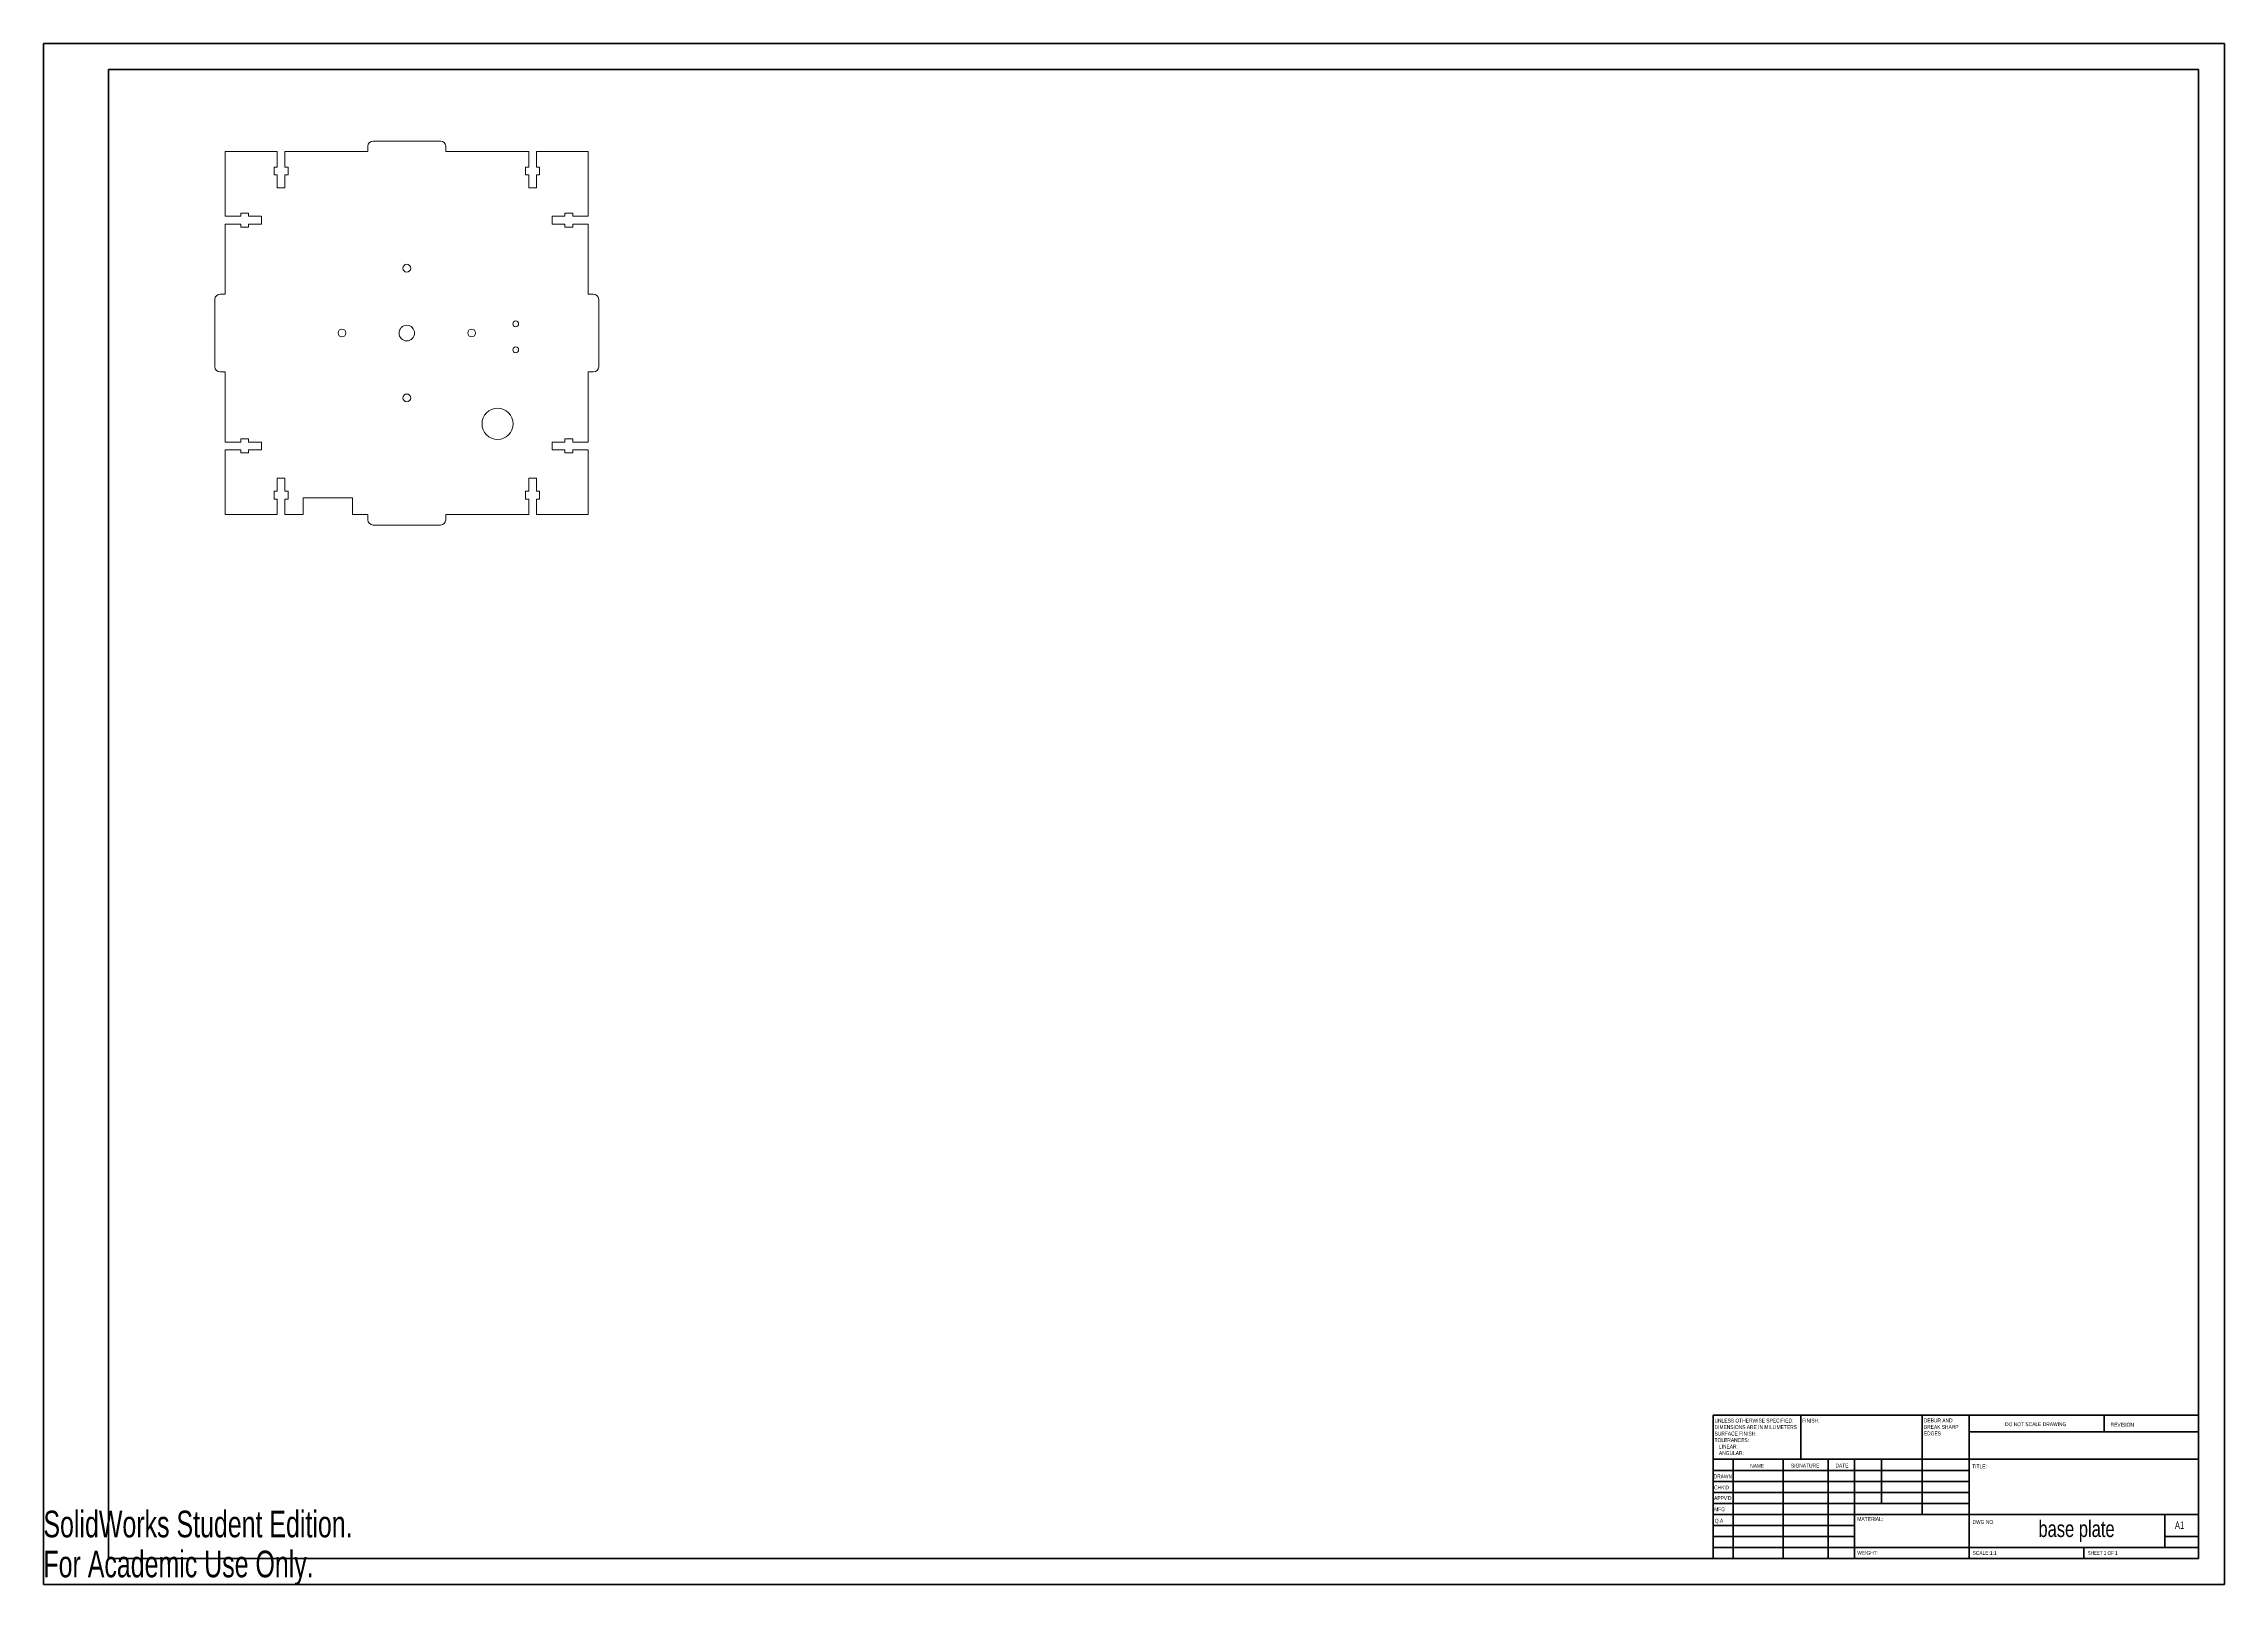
# Model space of a CAD drawing. Header units: millimetres. Extents: x 0 to 841, y 0 to 594.
import ezdxf

# ---------------------------------------------------------------- set-up
doc = ezdxf.new("R2010")
doc.units = ezdxf.units.MM
doc.styles.add('SLDTEXTSTYLE0', font='TXT', dxfattribs={"width": 0.75})
doc.styles.add('SLDTEXTSTYLE1', font='TXT', dxfattribs={"width": 0.6875})
doc.styles.add('SLDTEXTSTYLE2', font='TXT', dxfattribs={"width": 0.7})

# ---------------------------------------------------------------- blocks, each defined once
blk = doc.blocks.new('SW_NOTE_0')
at = {"color": 0, "linetype": 'Continuous', "lineweight": 0, "char_height": 1.5, "attachment_point": 1, "style": 'SLDTEXTSTYLE0'}
for s, insert in [('DEBUR AND', (0, 1.93)), ('BREAK SHARP', (0, -0.57)), ('EDGES', (0, -3.07))]:
    blk.add_mtext(s, dxfattribs=dict(at, insert=insert))
blk = doc.blocks.new('SW_NOTE_1')
at = {"color": 0, "linetype": 'Continuous', "lineweight": 0, "char_height": 1.5, "attachment_point": 1, "style": 'SLDTEXTSTYLE0'}
for s, insert in [('UNLESS OTHERWISE SPECIFIED:', (0, 1.93)), ('TOLERANCES:', (0, -5.57)), ('SURFACE FINISH:', (0, -3.07)), ('DIMENSIONS ARE IN MILLIMETERS', (0, -0.57)), ('LINEAR:', (1.69, -8.07)), ('ANGULAR:', (1.69, -10.57))]:
    blk.add_mtext(s, dxfattribs=dict(at, insert=insert))

msp = doc.modelspace()

# ---------------------------------------------------------------- linework, layer by layer
at = {"color": 7, "linetype": 'Continuous', "lineweight": 40}
for p, q in [((0.08, 0.21), (0.08, 594.21)), ((0.08, 594.21), (841.08, 594.21)), ((841.08, 0.21), (841.08, 594.21)), ((25.08, 10.21), (25.08, 584.21)), ((25.08, 584.21), (831.08, 584.21)), ((831.08, 10.21), (831.08, 584.21)), ((643.88, 65.46), (831.08, 65.46)), ((643.88, 65.46), (643.88, 10.21)), ((677.68, 48.46), (677.68, 65.46)), ((724.48, 65.46), (724.48, 27.21)), ((742.68, 65.46), (742.68, 10.21)), ((831.08, 59.09), (742.68, 59.09)), ((794.68, 59.09), (794.68, 65.46)), ((831.08, 65.46), (831.08, 10.21)), ((831.08, 48.46), (643.88, 48.46)), ((742.68, 44.21), (643.88, 44.21)), ((651.68, 48.46), (651.68, 10.21)), ((670.87, 48.46), (670.87, 10.21)), ((688.28, 48.46), (688.28, 10.21)), ((698.48, 10.21), (698.48, 48.46)), ((708.88, 31.46), (708.88, 48.46)), ((742.68, 39.96), (643.88, 39.96)), ((742.68, 35.71), (643.88, 35.71)), ((742.68, 31.46), (643.88, 31.46)), ((698.48, 27.21), (643.88, 27.21)), ((698.48, 27.21), (831.08, 27.21)), ((818.08, 14.46), (818.08, 27.21)), ((698.48, 22.96), (643.88, 22.96)), ((698.48, 18.71), (643.88, 18.71)), ((831.08, 18.71), (818.08, 18.71)), ((25.08, 10.21), (831.08, 10.21)), ((643.88, 14.46), (831.08, 14.46)), ((786.88, 10.21), (786.88, 14.46)), ((0.08, 0.21), (841.08, 0.21))]:
    msp.add_line(p, q, dxfattribs=at)
at = {"color": 7, "linetype": 'Continuous', "lineweight": 15}
for p, q in [((153.14, 556.64), (127.14, 556.64)), ((70.14, 552.64), (70.14, 527.64)), ((90.14, 552.64), (70.14, 552.64)), ((90.14, 546.64), (90.14, 552.64)), ((93.14, 552.64), (93.14, 546.64)), ((125.14, 552.64), (93.14, 552.64)), ((125.14, 554.64), (125.14, 552.64)), ((155.14, 552.64), (155.14, 554.64)), ((187.14, 552.64), (155.14, 552.64)), ((187.14, 546.64), (187.14, 552.64)), ((190.14, 552.64), (190.14, 546.64)), ((210.14, 552.64), (190.14, 552.64)), ((210.14, 527.64), (210.14, 552.64)), ((88.94, 546.64), (90.14, 546.64)), ((88.94, 543.64), (88.94, 546.64)), ((90.14, 543.64), (88.94, 543.64)), ((90.14, 538.64), (90.14, 543.64)), ((93.14, 538.64), (90.14, 538.64)), ((93.14, 546.64), (94.34, 546.64)), ((93.14, 543.64), (93.14, 538.64)), ((94.34, 543.64), (93.14, 543.64)), ((94.34, 546.64), (94.34, 543.64)), ((185.94, 546.64), (187.14, 546.64)), ((185.94, 543.64), (185.94, 546.64)), ((187.14, 543.64), (185.94, 543.64)), ((187.14, 538.64), (187.14, 543.64)), ((190.14, 538.64), (187.14, 538.64)), ((190.14, 546.64), (191.34, 546.64)), ((190.14, 543.64), (190.14, 538.64)), ((191.34, 543.64), (190.14, 543.64)), ((191.34, 546.64), (191.34, 543.64)), ((70.14, 527.64), (76.14, 527.64)), ((70.14, 524.64), (70.14, 497.64)), ((76.14, 524.64), (70.14, 524.64)), ((76.14, 528.84), (79.14, 528.84)), ((76.14, 527.64), (76.14, 528.84)), ((76.14, 523.44), (76.14, 524.64)), ((79.14, 523.44), (76.14, 523.44)), ((79.14, 528.84), (79.14, 527.64)), ((79.14, 527.64), (84.14, 527.64)), ((79.14, 524.64), (79.14, 523.44)), ((84.14, 524.64), (79.14, 524.64)), ((84.14, 527.64), (84.14, 524.64)), ((196.14, 527.64), (201.14, 527.64)), ((196.14, 524.64), (196.14, 527.64)), ((201.14, 524.64), (196.14, 524.64)), ((201.14, 528.84), (204.14, 528.84)), ((201.14, 527.64), (201.14, 528.84)), ((201.14, 523.44), (201.14, 524.64)), ((204.14, 523.44), (201.14, 523.44)), ((204.14, 528.84), (204.14, 527.64)), ((204.14, 527.64), (210.14, 527.64)), ((204.14, 524.64), (204.14, 523.44)), ((210.14, 524.64), (204.14, 524.64)), ((210.14, 497.64), (210.14, 524.64)), ((70.14, 497.64), (68.14, 497.64)), ((212.14, 497.64), (210.14, 497.64)), ((66.14, 495.64), (66.14, 469.64)), ((214.14, 469.64), (214.14, 495.64)), ((68.14, 467.64), (70.14, 467.64)), ((70.14, 467.64), (70.14, 440.64)), ((210.14, 467.64), (212.14, 467.64)), ((210.14, 440.64), (210.14, 467.64)), ((70.14, 440.64), (76.14, 440.64)), ((70.14, 437.64), (70.14, 412.64)), ((76.14, 437.64), (70.14, 437.64)), ((76.14, 441.84), (79.14, 441.84)), ((76.14, 440.64), (76.14, 441.84)), ((76.14, 436.44), (76.14, 437.64)), ((79.14, 441.84), (79.14, 440.64)), ((79.14, 440.64), (84.14, 440.64)), ((79.14, 437.64), (79.14, 436.44)), ((84.14, 437.64), (79.14, 437.64)), ((84.14, 440.64), (84.14, 437.64)), ((196.14, 440.64), (201.14, 440.64)), ((196.14, 437.64), (196.14, 440.64)), ((201.14, 437.64), (196.14, 437.64)), ((201.14, 441.84), (204.14, 441.84)), ((201.14, 440.64), (201.14, 441.84)), ((201.14, 436.44), (201.14, 437.64)), ((204.14, 441.84), (204.14, 440.64)), ((204.14, 440.64), (210.14, 440.64)), ((204.14, 437.64), (204.14, 436.44)), ((210.14, 437.64), (204.14, 437.64)), ((210.14, 412.64), (210.14, 437.64)), ((79.14, 436.44), (76.14, 436.44)), ((204.14, 436.44), (201.14, 436.44)), ((88.94, 421.64), (90.14, 421.64)), ((88.94, 418.64), (88.94, 421.64)), ((90.14, 426.64), (93.14, 426.64)), ((90.14, 421.64), (90.14, 426.64)), ((93.14, 426.64), (93.14, 421.64)), ((93.14, 421.64), (94.34, 421.64)), ((94.34, 421.64), (94.34, 418.64)), ((185.94, 421.64), (187.14, 421.64)), ((185.94, 418.64), (185.94, 421.64)), ((187.14, 426.64), (190.14, 426.64)), ((187.14, 421.64), (187.14, 426.64)), ((190.14, 426.64), (190.14, 421.64)), ((190.14, 421.64), (191.34, 421.64)), ((191.34, 421.64), (191.34, 418.64)), ((70.14, 412.64), (90.14, 412.64)), ((90.14, 418.64), (88.94, 418.64)), ((90.14, 412.64), (90.14, 418.64)), ((93.14, 418.64), (93.14, 412.64)), ((94.34, 418.64), (93.14, 418.64)), ((93.14, 412.64), (100.14, 412.64)), ((100.14, 419.14), (119.14, 419.14)), ((100.14, 412.64), (100.14, 419.14)), ((119.14, 419.14), (119.14, 412.64)), ((119.14, 412.64), (125.14, 412.64)), ((125.14, 412.64), (125.14, 410.64)), ((155.14, 412.64), (187.14, 412.64)), ((155.14, 410.64), (155.14, 412.64)), ((187.14, 418.64), (185.94, 418.64)), ((187.14, 412.64), (187.14, 418.64)), ((190.14, 418.64), (190.14, 412.64)), ((191.34, 418.64), (190.14, 418.64)), ((190.14, 412.64), (210.14, 412.64)), ((127.14, 408.64), (153.14, 408.64))]:
    msp.add_line(p, q, dxfattribs=at)
for centre, radius in [((140.14, 507.64), 1.5), ((115.14, 482.64), 1.5), ((140.14, 482.64), 3), ((165.14, 482.64), 1.5), ((182.14, 486.19), 1.13), ((182.14, 476.19), 1.13), ((140.14, 457.64), 1.5), ((175.14, 447.64), 6)]:
    msp.add_circle(centre, radius, dxfattribs=at)
for centre, start, end in [((127.14, 554.64), 90, 180), ((153.14, 554.64), 0, 90), ((68.14, 495.64), 90, 180), ((212.14, 495.64), 0, 90), ((68.14, 469.64), 180, 270), ((212.14, 469.64), 270, 0), ((127.14, 410.64), 180, 270), ((153.14, 410.64), 270, 0)]:
    msp.add_arc(centre, 2, start, end, dxfattribs=at)

# ---------------------------------------------------------------- block references
at = {"color": 7, "linetype": 'Continuous', "lineweight": 0}
for name, p in [('SW_NOTE_1', (644.47, 62.2)), ('SW_NOTE_0', (725.19, 62.28))]:
    msp.add_blockref(name, p, dxfattribs=at)

# ---------------------------------------------------------------- texts
for s, insert, char_height, attachment_point, style in [('FINISH:', (678.25, 64.13), 1.5, 1, 'SLDTEXTSTYLE0'), ('DO NOT SCALE DRAWING', (756.49, 62.75), 1.5, 1, 'SLDTEXTSTYLE0'), ('REVISION', (797.21, 62.55), 1.5, 1, 'SLDTEXTSTYLE0'), ('DRAWN', (644.09, 42.64), 1.5, 1, 'SLDTEXTSTYLE0'), ('NAME', (658.2, 46.72), 1.5, 1, 'SLDTEXTSTYLE0'), ('SIGNATURE', (673.91, 46.78), 1.5, 1, 'SLDTEXTSTYLE0'), ('DATE', (691.09, 46.79), 1.5, 1, 'SLDTEXTSTYLE0'), ('TITLE:', (743.84, 46.49), 1.5, 1, 'SLDTEXTSTYLE0'), ("APPV'D", (644.28, 34.28), 1.5, 1, 'SLDTEXTSTYLE0'), ("CHK'D", (644.29, 38.37), 1.5, 1, 'SLDTEXTSTYLE0'), ('MFG', (644.33, 29.95), 1.5, 1, 'SLDTEXTSTYLE0'), ('Q.A', (644.55, 25.56), 1.5, 1, 'SLDTEXTSTYLE0'), ('MATERIAL:', (699.52, 26.2), 1.5, 1, 'SLDTEXTSTYLE0'), ('DWG NO.', (743.95, 25.08), 1.5, 1, 'SLDTEXTSTYLE0'), ('base plate', (784.06, 24.85), 6.35, 2, 'SLDTEXTSTYLE0'), ('A1', (822, 24.52), 2.91, 1, 'SLDTEXTSTYLE0'), ('WEIGHT:', (699.5, 13.16), 1.499, 1, 'SLDTEXTSTYLE0'), ('SCALE:1:1', (743.95, 13.11), 1.5, 1, 'SLDTEXTSTYLE0'), ('SHEET 1 OF 1', (788.36, 13.11), 1.5, 1, 'SLDTEXTSTYLE1')]:
    msp.add_mtext(s, dxfattribs=dict(at, insert=insert, char_height=char_height, attachment_point=attachment_point, style=style))
at = {"color": 7, "linetype": 'Continuous', "char_height": 10.2762, "attachment_point": 1, "style": 'SLDTEXTSTYLE2'}
for s, insert in [('SolidWorks Student Edition.', (0, 28.66)), ('For Academic Use Only.', (0, 13.25))]:
    msp.add_mtext(s, dxfattribs=dict(at, insert=insert))

doc.saveas('drawing.dxf')
